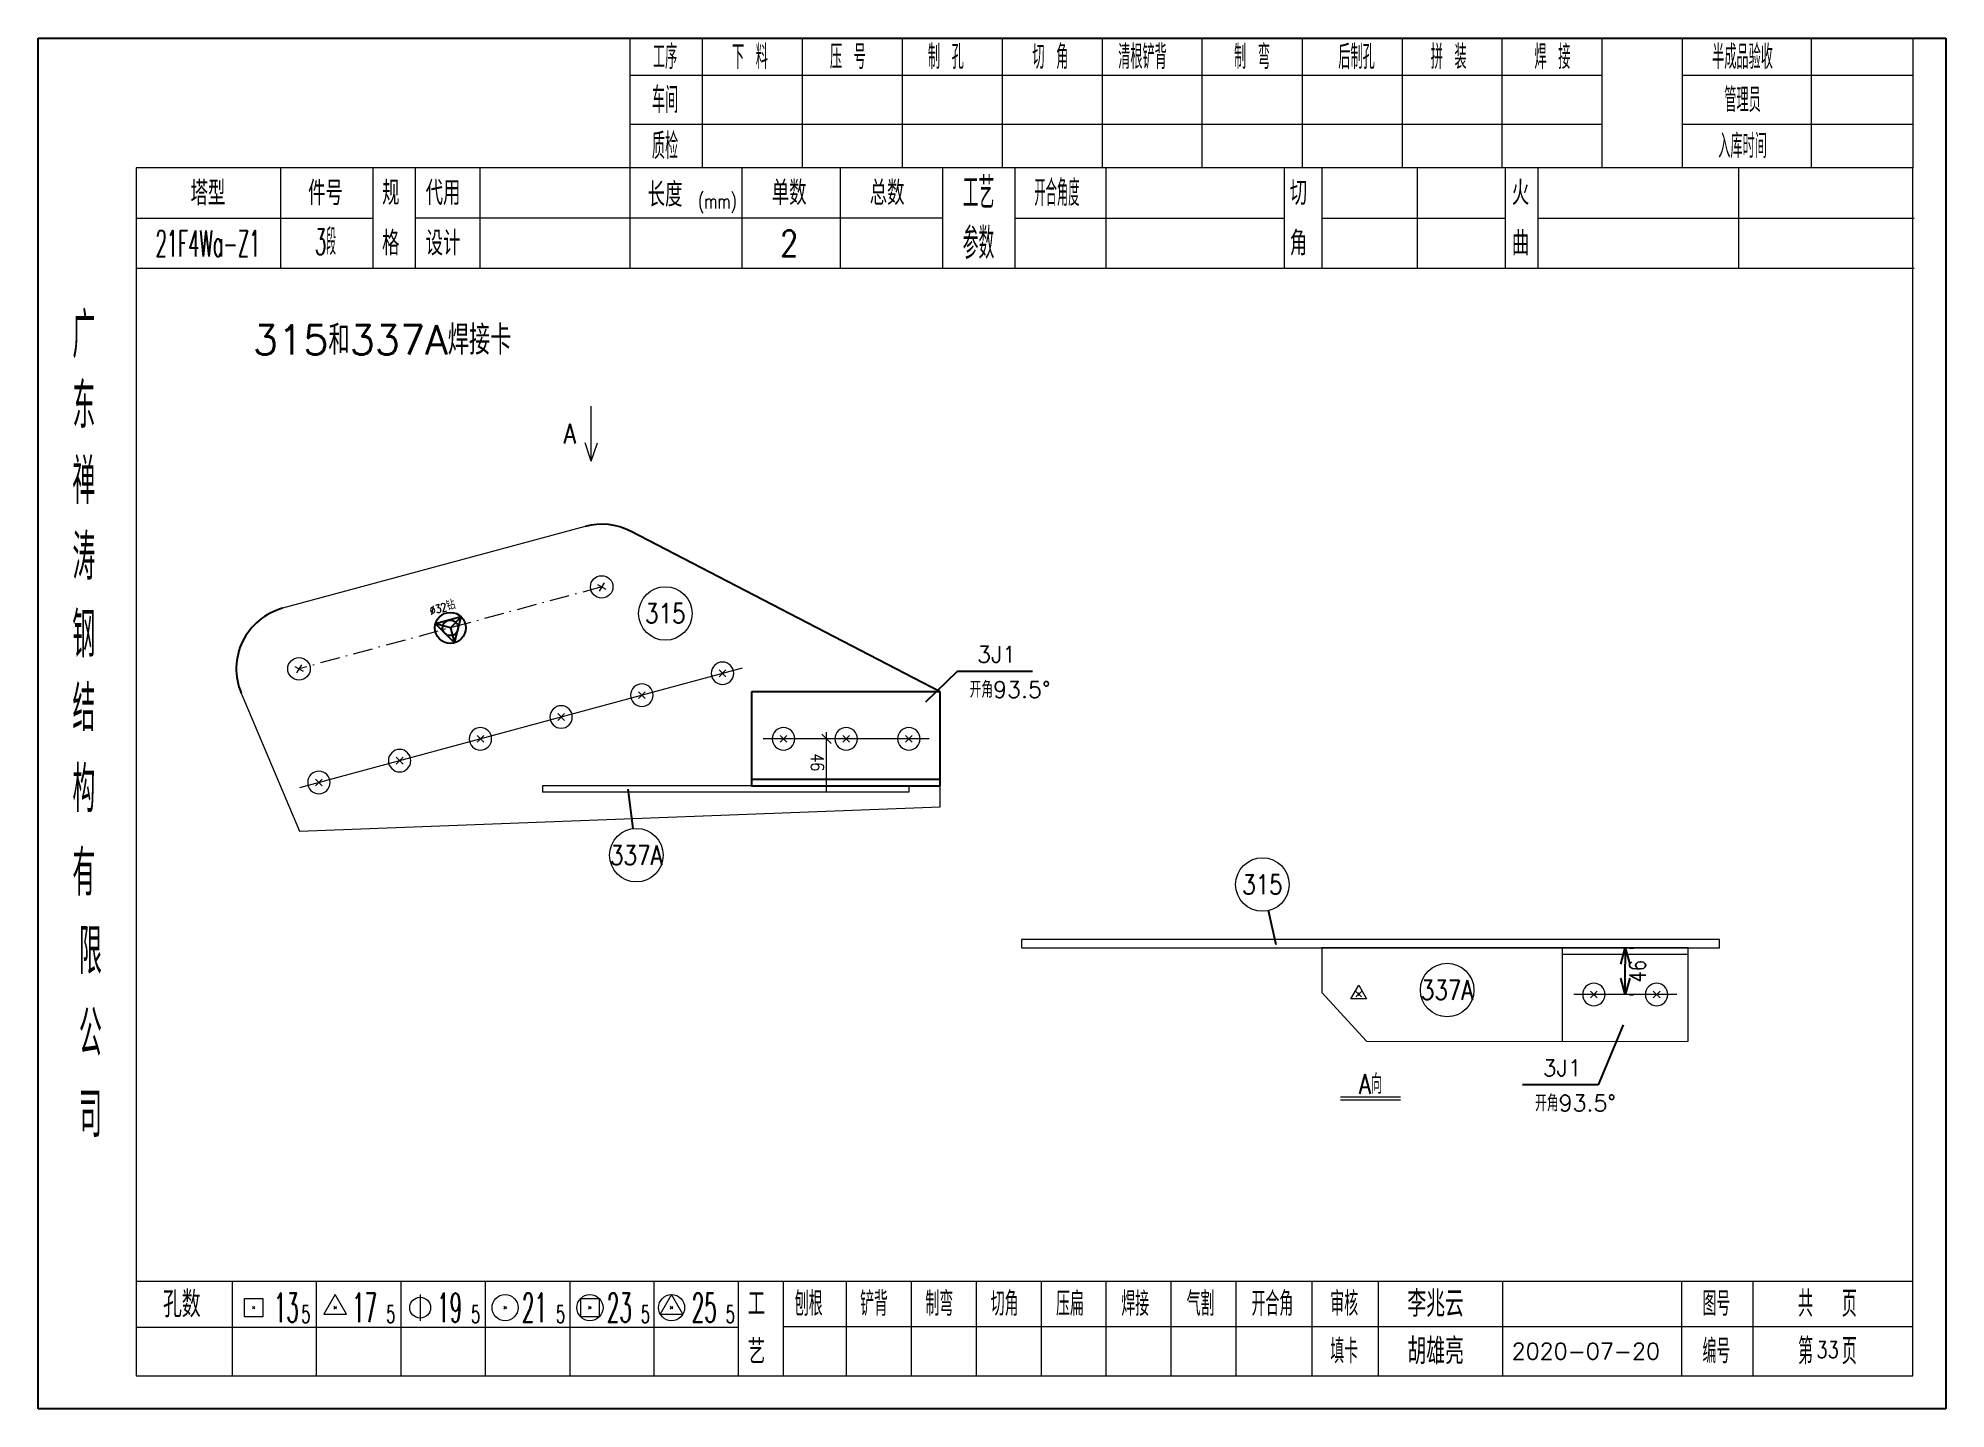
# Model space of a CAD drawing. Extents: x 1310 to 15542, y -76 to 8381.
# Drawn here: x 11816.7 to 12108.8, y 4373.7 to 4583.7 of the extents above; entities that cross this region are included whole.
import ezdxf
from ezdxf.enums import TextEntityAlignment as Align

# ---------------------------------------------------------------- set-up
doc = ezdxf.new("R2010")
doc.units = 0
doc.header["$MEASUREMENT"] = 0
doc.linetypes.add('一点画线', pattern=[5.2, 3, -1, 0.2, -1])
doc.layers.get('0').update_dxf_attribs({"linetype": 'CONTINUOUS', "lineweight": 25})
doc.layers.get('Defpoints').update_dxf_attribs({"linetype": 'CONTINUOUS'})
for name, color, linetype, lineweight in [('1', 7, 'CONTINUOUS', 25), ('2', 7, 'CONTINUOUS', 25), ('4', 7, 'CONTINUOUS', 25), ('5', 7, 'CONTINUOUS', 25)]:
    doc.layers.add(name, color=color, linetype=linetype, lineweight=lineweight)
doc.styles.add('DimFont', font='simplex.shx', dxfattribs={"width": 0.8, "bigfont": 'gbhzfs.shx'})
doc.styles.add('HZ', font='txt.shx', dxfattribs={"width": 0.7, "oblique": 12, "bigfont": 'hztxt.shx'})
doc.styles.get("Standard").update_dxf_attribs({"font": 'simplex.shx', "width": 0.7, "height": 3, "bigfont": 'gbhzfs.shx'})
doc.dimstyles.new('DHDxfDimStyleOpen30', dxfattribs={"dimtxt": 2.5, "dimasz": 2.5, "dimexe": 1.25, "dimexo": 0.625, "dimtad": 2, "dimtxsty": 'DimFont', "dimblk": 'OPEN30', "dimblk1": 'OPEN30', "dimblk2": 'OPEN30', "dimcen": 2.5, "dimadec": 0, "dimazin": 0, "dimtfac": 1, "dimtmove": 0, "dimatfit": 3, "dimfxl": 0, "dimarcsym": 0})

msp = doc.modelspace()

# ---------------------------------------------------------------- texts
at = {"color": 7, "style": 'HZ', "width": 0.8}
msp.add_text('%%C32钻', height=1.2805, rotation=15.14239, dxfattribs=at).set_placement((11876.863, 4495.336))
at = {"layer": '4', "color": 1, "linetype": 'Continuous', "lineweight": 25}
for s, height, width, p in [('工序', 3.7, 0.7, (11912.712, 4580.841)), ('下 料', 3.7, 0.7, (11925.712, 4580.841)), ('压 号', 3.7, 0.7, (11940.712, 4580.841)), ('制 孔', 3.7, 0.7, (11955.712, 4580.841)), ('切 角', 3.7, 0.7, (11971.712, 4580.841)), ('清根铲背 ', 3.7, 0.7, (11986.712, 4580.841)), (' 制 弯', 3.7, 0.7, (12001.712, 4580.841)), (' 后制孔', 3.7, 0.7, (12017.712, 4580.841)), ('拼 装', 3.7, 0.7, (12032.712, 4580.841)), (' 焊 接', 3.7, 0.7, (12047.712, 4580.841)), ('半成品验收', 3.7, 0.7, (12077.712, 4580.841)), ('车间', 4, 0.7, (11912.712, 4574.241)), ('管理员', 3.7, 0.7, (12077.712, 4574.241)), ('质检', 4, 0.7, (11912.712, 4567.181)), ('入库时间', 3.7, 0.7, (12077.712, 4567.181)), ('(mm)', 2.24, 0.7, (11920.712, 4558.741)), ('工艺', 4.8, 0.7, (11960.712, 4560.001)), ('开合角度', 4, 0.6, (11972.712, 4560.001)), ('3段', 4, 0.5, (11860.712, 4552.511)), ('参数', 4.8, 0.7, (11960.712, 4552.291)), ('21F4Wa-Z1', 4, 0.5, (11842.712, 4552.261)), ('2', 4, 0.8, (11931.712, 4552.291)), ('广', 6.96, 0.7, (11823.712, 4538.211)), ('东', 6.96, 0.7, (11823.712, 4527.421)), ('禅', 6.96, 0.7, (11823.712, 4515.831)), ('涛', 6.96, 0.7, (11823.712, 4504.231)), ('钢', 6.96, 0.7, (11823.712, 4492.341)), ('结', 6.96, 0.7, (11823.712, 4481.031)), ('构', 6.96, 0.7, (11823.712, 4468.651)), ('有', 6.96, 0.7, (11823.712, 4455.841)), ('限', 6.96, 0.7, (11824.712, 4443.841)), ('公', 6.96, 0.7, (11824.712, 4431.301)), ('司', 6.96, 0.7, (11824.712, 4418.821)), ('13', 4.47, 0.5, (11854.712, 4389.241)), ('17', 4.47, 0.5, (11866.712, 4389.241)), ('19', 4.47, 0.5, (11879.712, 4389.241)), ('21', 4.47, 0.5, (11892.712, 4389.241)), ('23', 4.47, 0.5, (11905.712, 4389.241)), ('25', 4.47, 0.5, (11918.712, 4389.241)), ('刨根', 3.7, 0.8, (11934.712, 4389.841)), ('铲背', 3.7, 0.8, (11944.712, 4389.841)), ('制弯', 3.7, 0.8, (11954.712, 4389.841)), ('切角', 3.7, 0.8, (11964.712, 4389.841)), ('压扁', 3.7, 0.8, (11974.712, 4389.841)), ('焊接', 3.7, 0.8, (11984.712, 4389.841)), ('气割', 3.7, 0.8, (11994.712, 4389.841)), ('开合角', 3.7, 0.8, (12005.712, 4389.841)), ('审核', 3.7, 0.8, (12016.712, 4389.841)), ('图号', 3.7, 0.8, (12073.712, 4389.841)), ('共  页', 4, 0.8, (12090.712, 4389.841)), ('5', 2.68, 0.6, (11857.712, 4388.241)), ('5', 2.68, 0.6, (11870.712, 4388.241)), ('5', 2.68, 0.6, (11883.712, 4388.241)), ('5', 2.68, 0.6, (11896.712, 4388.241)), ('5', 2.68, 0.6, (11909.712, 4388.241)), ('5', 2.68, 0.6, (11922.712, 4388.241)), ('第  页', 4, 0.8, (12090.712, 4382.571)), ('填卡', 3.7, 0.8, (12016.712, 4382.571)), ('编号', 3.7, 0.8, (12073.712, 4382.571))]:
    msp.add_text(s, height=height, dxfattribs=dict(at, width=width)).set_placement(p, align=Align.MIDDLE_CENTER)
for s, height, p in [('塔型', 3.7, (11842.712, 4559.971)), ('件号', 3.7, (11860.712, 4559.971)), ('规', 3.7, (11870.712, 4560.001)), ('代用', 3.7, (11878.712, 4560.001)), ('长度', 3.7, (11912.712, 4559.741)), ('单数', 3.7, (11931.712, 4560.001)), ('总数', 3.7, (11946.712, 4560.001)), ('切', 3.7, (12009.712, 4560.001)), ('火', 3.7, (12043.712, 4560.001)), ('格', 3.7, (11870.712, 4552.291)), ('设计', 3.7, (11878.712, 4552.291)), ('角', 3.7, (12009.712, 4552.291)), ('曲', 3.7, (12043.712, 4552.291)), ('3J1', 2.5, (11963.496, 4489.306)), ('开角93.5%%D', 2.5, (11965.534, 4483.921)), ('3J1', 2.5, (12050.088, 4425.962)), ('开角93.5%%D', 2.5, (12052.126, 4420.577)), ('孔数', 4, (11838.712, 4389.761)), ('工', 3.7, (11926.712, 4389.841)), ('李兆云', 4, (12030.712, 4389.841)), ('胡雄亮', 4, (12030.712, 4382.571)), ('艺', 3.7, (11926.712, 4382.491)), ('2020-07-20', 2.5, (12053.712, 4382.571))]:
    msp.add_text(s, height=height, dxfattribs=at).set_placement(p, align=Align.MIDDLE_CENTER)
at = {"layer": '4', "color": 6, "linetype": 'Continuous', "lineweight": 25}
msp.add_text('315和337A焊接卡', height=4.5, dxfattribs=at).set_placement((11869.381, 4537.476), align=Align.MIDDLE_CENTER)
at = {"layer": '4', "color": 6, "linetype": 'Continuous', "lineweight": 25, "width": 0.8}
msp.add_text('33', height=2.5, dxfattribs=at).set_placement((12090.737, 4382.799), align=Align.MIDDLE_CENTER)
at = {"layer": '5', "color": 1, "linetype": 'Continuous', "lineweight": 13, "width": 0.8}
msp.add_text('A', height=3, dxfattribs=at).set_placement((11897.181, 4523.133), align=Align.MIDDLE_LEFT)
for s, p in [('315', (11912.754, 4495.583)), ('337A', (11908.316, 4458.558)), ('315', (12004.187, 4454.059)), ('337A', (12032.469, 4437.895))]:
    msp.add_text(s, height=3, dxfattribs=at).set_placement(p, align=Align.MIDDLE_CENTER)
at = {"layer": '5', "color": 8, "linetype": 'Continuous', "lineweight": 13, "width": 0.8}
msp.add_text('46', height=2, rotation=270, dxfattribs=at).set_placement((11934.447, 4472.776), align=Align.BOTTOM_CENTER)
at = {"layer": '5', "color": 1, "linetype": 'Continuous', "lineweight": 13, "width": 0.8}
msp.add_text('A向', height=3, dxfattribs=at).set_placement((12020.724, 4425.009), align=Align.TOP_CENTER)

# ---------------------------------------------------------------- blocks, each defined once
blk = doc.blocks.new('板孔21.5')
at = {"layer": '5', "color": 7, "linetype": 'Continuous', "lineweight": 13}
for p, q in [((-0.3, -0.3), (0.3, 0.3)), ((0.3, -0.3), (-0.3, 0.3))]:
    blk.add_line(p, q, dxfattribs=at)
blk.add_circle((0, 0), 1, dxfattribs=at)
blk = doc.blocks.new('板孔17.5')
at = {"layer": '5', "color": 7, "linetype": 'Continuous', "lineweight": 13}
for p, q in [((0, 1), (-0.866, -0.5)), ((-0.3, -0.3), (0.3, 0.3)), ((0.3, -0.3), (-0.3, 0.3)), ((0.866, -0.5), (0, 1)), ((-0.866, -0.5), (0.866, -0.5))]:
    blk.add_line(p, q, dxfattribs=at)
at = {"layer": '5', "color": 7, "linetype": 'Continuous', "lineweight": 0}
blk.add_circle((0, 0), 0.1, dxfattribs=at)
blk = doc.blocks.new('_OPEN30')
at = {"color": 0, "linetype": 'ByBlock', "lineweight": -2}
for p, q in [((-1, 0.27), (0, 0)), ((0, 0), (-1, -0.27)), ((0, 0), (-1, 0))]:
    blk.add_line(p, q, dxfattribs=at)
blk = doc.blocks.new('*D28')
at = {"color": 0, "linetype": 'Continuous', "lineweight": -2}
for p, q in [((12060.38, 4444.35), (12061.01, 4444.35)), ((12059.76, 4439.71), (12059.76, 4441.85)), ((12060.38, 4437.21), (12061.01, 4437.21))]:
    blk.add_line(p, q, dxfattribs=at)
at = {"layer": 'Defpoints', "color": 0, "linetype": 'Continuous'}
for p in [(12059.75, 4444.35), (12059.76, 4444.35), (12059.75, 4437.21)]:
    blk.add_point(p, dxfattribs=at)
at = {"color": 0, "linetype": 'Continuous', "lineweight": -2, "xscale": 2.5, "yscale": 2.5, "zscale": 2.5}
for p, rotation in [((12059.76, 4444.35), 90), ((12059.76, 4437.21), 270)]:
    blk.add_blockref('_OPEN30', p, dxfattribs=dict(at, rotation=rotation))
at = {"color": 0, "linetype": 'Continuous', "insert": (12061.64, 4440.78), "char_height": 2.5, "attachment_point": 5, "rotation": 90, "style": 'DimFont'}
blk.add_mtext('46', dxfattribs=at)
blk = doc.blocks.new('CTJGK')
at = {"color": 6, "linetype": 'Continuous'}
for p, q in [((0, 209.97), (292.13, 209.97)), ((0, 0), (0, 209.97)), ((292.13, 209.97), (292.13, 0)), ((292.13, 0), (0, 0))]:
    blk.add_line(p, q, dxfattribs=at)

# ---------------------------------------------------------------- dimensions: what is measured, and where the dimension line sits
at = {"color": 0, "linetype": 'Continuous'}
dim = msp.add_linear_dim(base=(12059.761, 4444.346), p1=(12059.753, 4437.212), p2=(12059.753, 4444.346), angle=90, text='46', dimstyle='DHDxfDimStyleOpen30', dxfattribs=at)
dim.commit()
dim.dimension.update_dxf_attribs({"geometry": '*D28', "text_midpoint": (12061.636, 4440.779)})

# ---------------------------------------------------------------- linework, layer by layer
at = {"color": 0, "linetype": 'Continuous'}
for p, q in [((11954.854, 4483.579), (11907.428, 4508.171)), ((11957.438, 4486.716), (11952.591, 4482.007)), ((11968.994, 4486.716), (11957.438, 4486.716)), ((11954.854, 4483.579), (11925.943, 4483.579)), ((11925.943, 4483.579), (11925.943, 4469.175)), ((11954.854, 4469.175), (11954.854, 4483.579)), ((11925.943, 4470.175), (11954.854, 4470.175)), ((11906.994, 4468.691), (11907.786, 4462.623)), ((11925.943, 4469.175), (11954.854, 4469.175)), ((12006.295, 4444.803), (12005.097, 4450.061)), ((12059.444, 4432.554), (12055.587, 4423.371)), ((12055.587, 4423.371), (12044.03, 4423.371))]:
    msp.add_line(p, q, dxfattribs=at)
at = {"color": 2}
for p, q in [((11881.506, 4495.057), (11877.535, 4493.983)), ((11877.535, 4493.983), (11880.451, 4491.081)), ((11880.451, 4491.081), (11881.506, 4495.057))]:
    msp.add_line(p, q, dxfattribs=at)
for q in [(11877.535, 4493.983), (11881.506, 4495.057), (11880.451, 4491.081)]:
    msp.add_line((11879.831, 4493.374), q)
for radius in [2.375, 1.188]:
    msp.add_circle((11879.831, 4493.374), radius)
at = {"color": 0, "linetype": 'Continuous'}
for centre, start, end in [((11903.007, 4499.646), 62.59116, 105.14239), ((11856.655, 4487.102), 105.14239, 202.94749)]:
    msp.add_arc(centre, 9.604, start, end, dxfattribs=at)
at = {"layer": '1', "color": 7, "linetype": 'Continuous', "lineweight": 18}
msp.add_line((11900.498, 4508.916), (11854.146, 4496.372), dxfattribs=at)
at = {"layer": '2', "color": 9, "linetype": '一点画线', "lineweight": 13}
msp.add_line((11903.007, 4499.646), (11856.655, 4487.102), dxfattribs=at)
at = {"layer": '4', "color": 1, "linetype": 'Continuous', "lineweight": 18}
for p, q in [((11816.712, 4583.711), (11816.712, 4373.741)), ((12108.842, 4583.711), (11816.712, 4583.711)), ((11907.342, 4583.711), (11907.342, 4563.871)), ((11918.372, 4583.711), (11918.372, 4563.851)), ((11933.682, 4583.711), (11933.682, 4563.851)), ((11949.002, 4583.711), (11949.002, 4563.851)), ((11964.312, 4583.711), (11964.312, 4563.851)), ((11979.622, 4583.711), (11979.622, 4563.851)), ((11994.932, 4583.711), (11994.932, 4563.851)), ((12010.252, 4583.711), (12010.252, 4563.851)), ((12025.562, 4583.711), (12025.562, 4563.851)), ((12040.872, 4583.711), (12040.872, 4563.851)), ((12056.182, 4583.711), (12056.182, 4563.871)), ((12056.182, 4583.711), (12056.182, 4563.851)), ((12068.462, 4583.711), (12068.462, 4563.851)), ((12088.212, 4583.711), (12088.212, 4563.851)), ((12103.792, 4583.711), (12103.792, 4563.851)), ((12108.842, 4553.911), (12108.842, 4583.711)), ((12056.182, 4577.981), (11907.342, 4577.981)), ((12103.792, 4577.981), (12068.462, 4577.981)), ((12056.182, 4570.501), (11907.342, 4570.501)), ((12103.792, 4570.501), (12068.462, 4570.501)), ((11831.722, 4563.851), (11831.722, 4378.791)), ((12103.792, 4563.851), (11831.722, 4563.851)), ((11853.842, 4563.861), (11853.842, 4548.441)), ((11867.992, 4548.441), (11867.992, 4563.851)), ((11874.492, 4548.441), (11874.492, 4563.851)), ((11884.362, 4563.851), (11884.362, 4548.441)), ((11907.342, 4563.871), (11907.342, 4548.441)), ((11924.462, 4563.851), (11924.462, 4548.441)), ((11939.512, 4563.851), (11939.512, 4548.441)), ((11955.212, 4563.851), (11955.212, 4548.441)), ((11966.272, 4563.851), (11966.272, 4548.441)), ((11980.222, 4563.851), (11980.222, 4548.441)), ((12007.522, 4563.851), (12007.522, 4548.441)), ((12013.282, 4563.851), (12013.282, 4548.441)), ((12027.902, 4563.851), (12027.902, 4548.441)), ((12041.362, 4563.851), (12041.362, 4548.441)), ((12046.352, 4563.851), (12046.352, 4548.441)), ((12077.092, 4563.851), (12077.092, 4548.441)), ((12103.792, 4378.791), (12103.792, 4563.851)), ((11867.992, 4556.091), (11831.722, 4556.091)), ((11955.212, 4556.141), (11874.492, 4556.141)), ((11966.272, 4556.141), (12007.522, 4556.141)), ((12013.282, 4556.141), (12041.362, 4556.141)), ((12046.352, 4556.141), (12103.972, 4556.141)), ((12108.842, 4373.741), (12108.842, 4553.911)), ((12103.972, 4548.441), (11831.722, 4548.441)), ((11831.722, 4393.321), (12103.792, 4393.321)), ((11846.412, 4393.321), (11846.412, 4378.791)), ((11859.342, 4378.791), (11859.342, 4393.321)), ((11872.272, 4393.321), (11872.272, 4378.791)), ((11885.192, 4378.791), (11885.192, 4393.321)), ((11898.122, 4393.321), (11898.122, 4378.791)), ((11911.052, 4378.791), (11911.052, 4393.321)), ((11923.972, 4378.791), (11923.972, 4393.321)), ((11930.842, 4378.791), (11930.842, 4393.321)), ((11940.502, 4378.791), (11940.502, 4393.321)), ((11950.442, 4378.791), (11950.442, 4393.321)), ((11960.382, 4378.791), (11960.382, 4393.321)), ((11970.332, 4378.791), (11970.332, 4393.321)), ((11980.272, 4378.791), (11980.272, 4393.321)), ((11990.212, 4378.791), (11990.212, 4393.321)), ((12000.162, 4378.791), (12000.162, 4393.321)), ((12011.802, 4378.791), (12011.802, 4393.321)), ((12021.952, 4378.791), (12021.952, 4393.321)), ((12041.012, 4378.791), (12041.012, 4393.321)), ((12068.392, 4378.791), (12068.392, 4393.321)), ((12079.352, 4378.791), (12079.352, 4393.321)), ((11923.972, 4386.191), (11831.722, 4386.191)), ((11930.802, 4386.351), (12103.792, 4386.351)), ((11831.722, 4378.791), (12103.792, 4378.791)), ((11816.712, 4373.741), (12108.842, 4373.741))]:
    msp.add_line(p, q, dxfattribs=at)
at = {"layer": '4', "color": 7, "linetype": 'Continuous', "lineweight": 13}
for p, q in [((11862.212, 4391.241), (11860.48, 4388.241)), ((11863.944, 4388.241), (11862.212, 4391.241)), ((11875.212, 4391.241), (11875.212, 4387.241)), ((11913.712, 4391.241), (11911.98, 4388.241)), ((11915.444, 4388.241), (11913.712, 4391.241)), ((11848.298, 4387.827), (11848.298, 4390.655)), ((11848.298, 4390.655), (11851.126, 4390.655)), ((11851.126, 4387.827), (11848.298, 4387.827)), ((11849.512, 4389.041), (11849.912, 4389.441)), ((11849.912, 4389.041), (11849.512, 4389.441)), ((11851.126, 4390.655), (11851.126, 4387.827)), ((11860.48, 4388.241), (11863.944, 4388.241)), ((11862.012, 4389.041), (11862.412, 4389.441)), ((11862.412, 4389.041), (11862.012, 4389.441)), ((11888.012, 4389.041), (11888.412, 4389.441)), ((11888.412, 4389.041), (11888.012, 4389.441)), ((11899.798, 4387.827), (11899.798, 4390.655)), ((11899.798, 4390.655), (11902.626, 4390.655)), ((11902.626, 4387.827), (11899.798, 4387.827)), ((11901.012, 4389.041), (11901.412, 4389.441)), ((11901.412, 4389.041), (11901.012, 4389.441)), ((11902.626, 4390.655), (11902.626, 4387.827)), ((11911.98, 4388.241), (11915.444, 4388.241)), ((11913.512, 4389.041), (11913.912, 4389.441)), ((11913.912, 4389.041), (11913.512, 4389.441))]:
    msp.add_line(p, q, dxfattribs=at)
for centre, radius in [((11875.212, 4389.241), 1.6), ((11888.212, 4389.241), 2), ((11901.212, 4389.241), 2), ((11913.712, 4389.241), 2)]:
    msp.add_circle(centre, radius, dxfattribs=at)
at = {"layer": '5', "color": 7, "linetype": 'Continuous', "lineweight": 13}
for p, q in [((11901.41, 4518.933), (11901.41, 4527.333)), ((11901.41, 4518.933), (11900.476, 4521.733)), ((11901.41, 4518.933), (11902.343, 4521.733)), ((11847.811, 4483.358), (11856.746, 4462.254)), ((11954.852, 4465.972), (11954.854, 4483.579)), ((11950.05, 4469.175), (11893.968, 4469.175)), ((11893.968, 4469.175), (11893.968, 4468.213)), ((11950.05, 4468.213), (11893.968, 4468.213)), ((11950.05, 4469.175), (11950.05, 4468.213)), ((11856.746, 4462.254), (11954.852, 4465.972)), ((12074.168, 4445.647), (11967.28, 4445.647)), ((11967.28, 4445.647), (11967.28, 4444.366)), ((11967.28, 4444.366), (12074.168, 4444.366)), ((12069.364, 4444.366), (12013.282, 4444.366)), ((12013.282, 4444.366), (12013.282, 4437.507)), ((12069.364, 4444.366), (12013.282, 4444.366)), ((12050.157, 4430.01), (12050.158, 4444.367)), ((12069.364, 4443.366), (12050.157, 4443.366)), ((12069.364, 4430.009), (12069.364, 4444.366)), ((12074.168, 4444.366), (12074.168, 4445.647)), ((12013.282, 4437.507), (12020.113, 4430.07)), ((12020.113, 4430.07), (12069.347, 4430.009)), ((12025.324, 4421.509), (12016.124, 4421.509)), ((12025.324, 4421.009), (12016.124, 4421.009))]:
    msp.add_line(p, q, dxfattribs=at)
at = {"layer": '5', "color": 94, "linetype": 'Continuous', "lineweight": 13}
for p, q in [((11924.501, 4487.222), (11856.719, 4468.879)), ((11953.148, 4476.376), (11927.746, 4476.378)), ((12067.651, 4437.202), (12051.853, 4437.222))]:
    msp.add_line(p, q, dxfattribs=at)
at = {"layer": '5', "color": 8, "linetype": 'Continuous', "lineweight": 13}
for p, q in [((11940.447, 4476.377), (11936.447, 4476.377)), ((11936.74, 4477.084), (11938.154, 4475.67)), ((11937.447, 4468.175), (11937.447, 4477.377))]:
    msp.add_line(p, q, dxfattribs=at)
at = {"layer": '5', "color": 7, "linetype": 'Continuous', "lineweight": 13}
for centre in [(11912.754, 4495.583), (11908.316, 4458.558), (12004.187, 4454.059), (12032.469, 4437.895)]:
    msp.add_circle(centre, 4.1, dxfattribs=at)

# ---------------------------------------------------------------- block references
at = {"color": 0, "linetype": 'Continuous'}
msp.add_blockref('CTJGK', (11816.712, 4373.741), dxfattribs=at)
at = {"layer": '1', "color": 7, "linetype": 'Continuous', "lineweight": 0, "xscale": 1.720682267144003, "yscale": 1.720682267144184, "zscale": 1.720682267143911, "rotation": 195.1423886972169}
for p in [(11903.007, 4499.646), (11856.655, 4487.102)]:
    msp.add_blockref('板孔21.5', p, dxfattribs=at)
at = {"layer": '5', "color": 1, "linetype": 'Continuous', "lineweight": 13}
for name, p, xscale, yscale, zscale in [('板孔21.5', (11921.511, 4486.413), -1.72068610666247, 1.72068610666247, 1.720686106662583), ('板孔21.5', (11909.151, 4483.068), -1.72068610666247, 1.72068610666247, 1.720686106662583), ('板孔21.5', (11896.79, 4479.723), -1.72068610666247, 1.72068610666247, 1.720686106662583), ('板孔21.5', (11884.43, 4476.378), -1.72068610666247, 1.72068610666247, 1.720686106662583), ('板孔21.5', (11930.843, 4476.378), -1.72068610666247, 1.72068610666247, 1.720686106662583), ('板孔21.5', (11940.447, 4476.377), -1.72068610666247, 1.72068610666247, 1.720686106662583), ('板孔21.5', (11950.051, 4476.376), -1.72068610666247, 1.72068610666247, 1.720686106662583), ('板孔21.5', (11872.069, 4473.033), -1.72068610666247, 1.72068610666247, 1.720686106662583), ('板孔21.5', (11859.709, 4469.688), -1.72068610666247, 1.72068610666247, 1.720686106662583), ('板孔17.5', (12018.936, 4437.263), -1.400558458910382, 1.400558458911291, 1.400558458911405), ('板孔21.5', (12054.95, 4437.218), -1.72068610666247, 1.72068610666247, 1.720686106662583), ('板孔21.5', (12064.554, 4437.206), -1.72068610666247, 1.72068610666247, 1.720686106662583)]:
    msp.add_blockref(name, p, dxfattribs=dict(at, xscale=xscale, yscale=yscale, zscale=zscale))

msp.set_redraw_order([(e.dxf.handle, doc.entitydb.next_handle()) for e in msp.query("TEXT MTEXT ATTDEF DIMENSION ARC_DIMENSION")])  # texts and dimensions are drawn at this point

doc.saveas('drawing.dxf')
